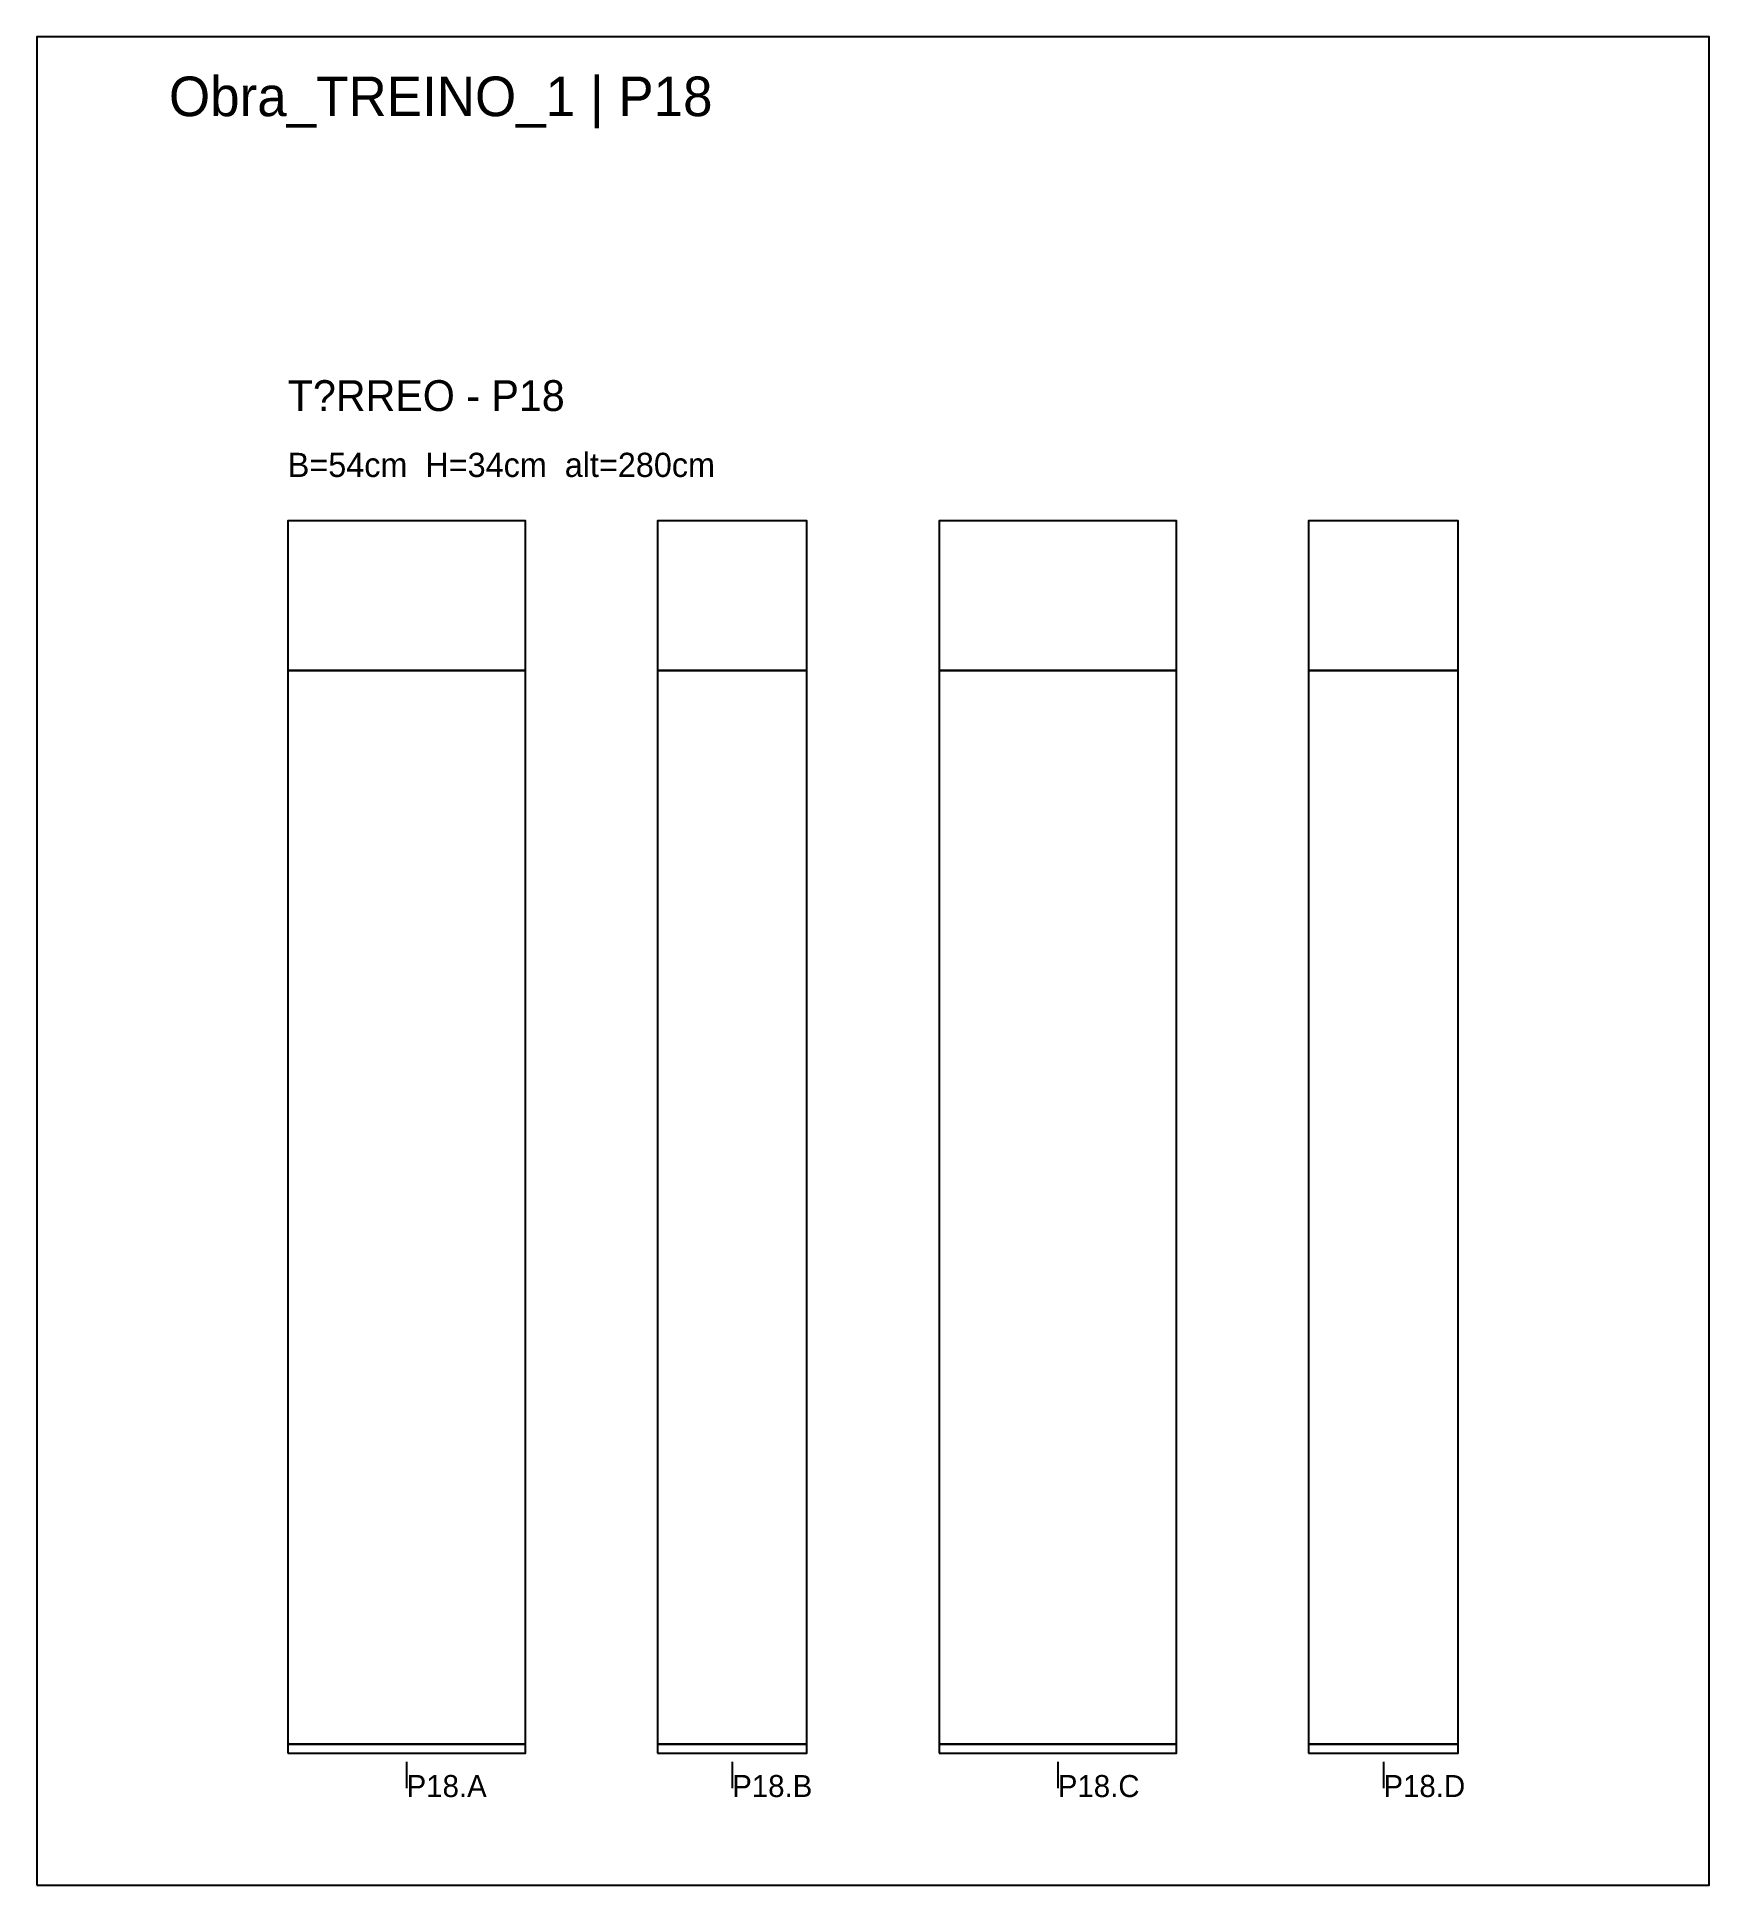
# Model space of a CAD drawing. Header units: metres. Extents: x 0 to 19000, y -21000 to 0.
# Drawn here: x 3800 to 7600, y -8400 to -4200 of the extents above; entities that cross this region are included whole.
import ezdxf

# ---------------------------------------------------------------- set-up
doc = ezdxf.new("R2010")
doc.units = ezdxf.units.M
for name, color, linetype in [('CELL_BORDER', 8, 'Continuous'), ('COTA', 3, 'Continuous'), ('Cota Secao (2x)', 3, 'Continuous'), ('LABEL_ID', 3, 'Continuous'), ('NOMENCLATURA', 1, 'Continuous'), ('Paineis', 7, 'Continuous'), ('Texto Secao', 2, 'Continuous')]:
    doc.layers.add(name, color=color, linetype=linetype)

msp = doc.modelspace()

# ---------------------------------------------------------------- texts
at = {"layer": 'Cota Secao (2x)'}
msp.add_text('B=54cm  H=34cm  alt=280cm', height=55, dxfattribs=at).set_placement((4370, -5200))
at = {"layer": 'LABEL_ID'}
msp.add_text('Obra_TREINO_1 | P18', height=90, dxfattribs=at).set_placement((4100, -4380))
at = {"layer": 'NOMENCLATURA'}
msp.add_text('T?RREO - P18', height=70, dxfattribs=at).set_placement((4370, -5050))
at = {"layer": 'Texto Secao'}
for s, p in [('P18.A', (4640, -8200)), ('P18.B', (5380, -8200)), ('P18.C', (6120, -8200)), ('P18.D', (6860, -8200))]:
    msp.add_text(s, height=50, dxfattribs=at).set_placement(p)

# ---------------------------------------------------------------- linework, layer by layer
at = {"layer": 'CELL_BORDER'}
msp.add_lwpolyline([(3800, -8400), (7600, -8400), (7600, -4200), (3800, -4200)], close=True, dxfattribs=at)
at = {"layer": 'COTA'}
for p, q in [((4640, -8120), (4640, -8180)), ((5380, -8120), (5380, -8180)), ((6120, -8120), (6120, -8180)), ((6860, -8120), (6860, -8180))]:
    msp.add_line(p, q, dxfattribs=at)
at = {"layer": 'Paineis'}
for points in [[(4370, -5640), (4910, -5640), (4910, -5300), (4370, -5300)], [(5210, -5640), (5550, -5640), (5550, -5300), (5210, -5300)], [(5850, -5640), (6390, -5640), (6390, -5300), (5850, -5300)], [(6690, -5640), (7030, -5640), (7030, -5300), (6690, -5300)], [(4370, -8080), (4910, -8080), (4910, -5640), (4370, -5640)], [(5210, -8080), (5550, -8080), (5550, -5640), (5210, -5640)], [(5850, -8080), (6390, -8080), (6390, -5640), (5850, -5640)], [(6690, -8080), (7030, -8080), (7030, -5640), (6690, -5640)], [(4370, -8100), (4910, -8100), (4910, -8080), (4370, -8080)], [(5210, -8100), (5550, -8100), (5550, -8080), (5210, -8080)], [(5850, -8100), (6390, -8100), (6390, -8080), (5850, -8080)], [(6690, -8100), (7030, -8100), (7030, -8080), (6690, -8080)]]:
    msp.add_lwpolyline(points, close=True, dxfattribs=at)

msp.set_redraw_order([(e.dxf.handle, doc.entitydb.next_handle()) for e in msp.query("TEXT MTEXT ATTDEF DIMENSION ARC_DIMENSION")])  # texts and dimensions are drawn at this point

doc.saveas('drawing.dxf')
